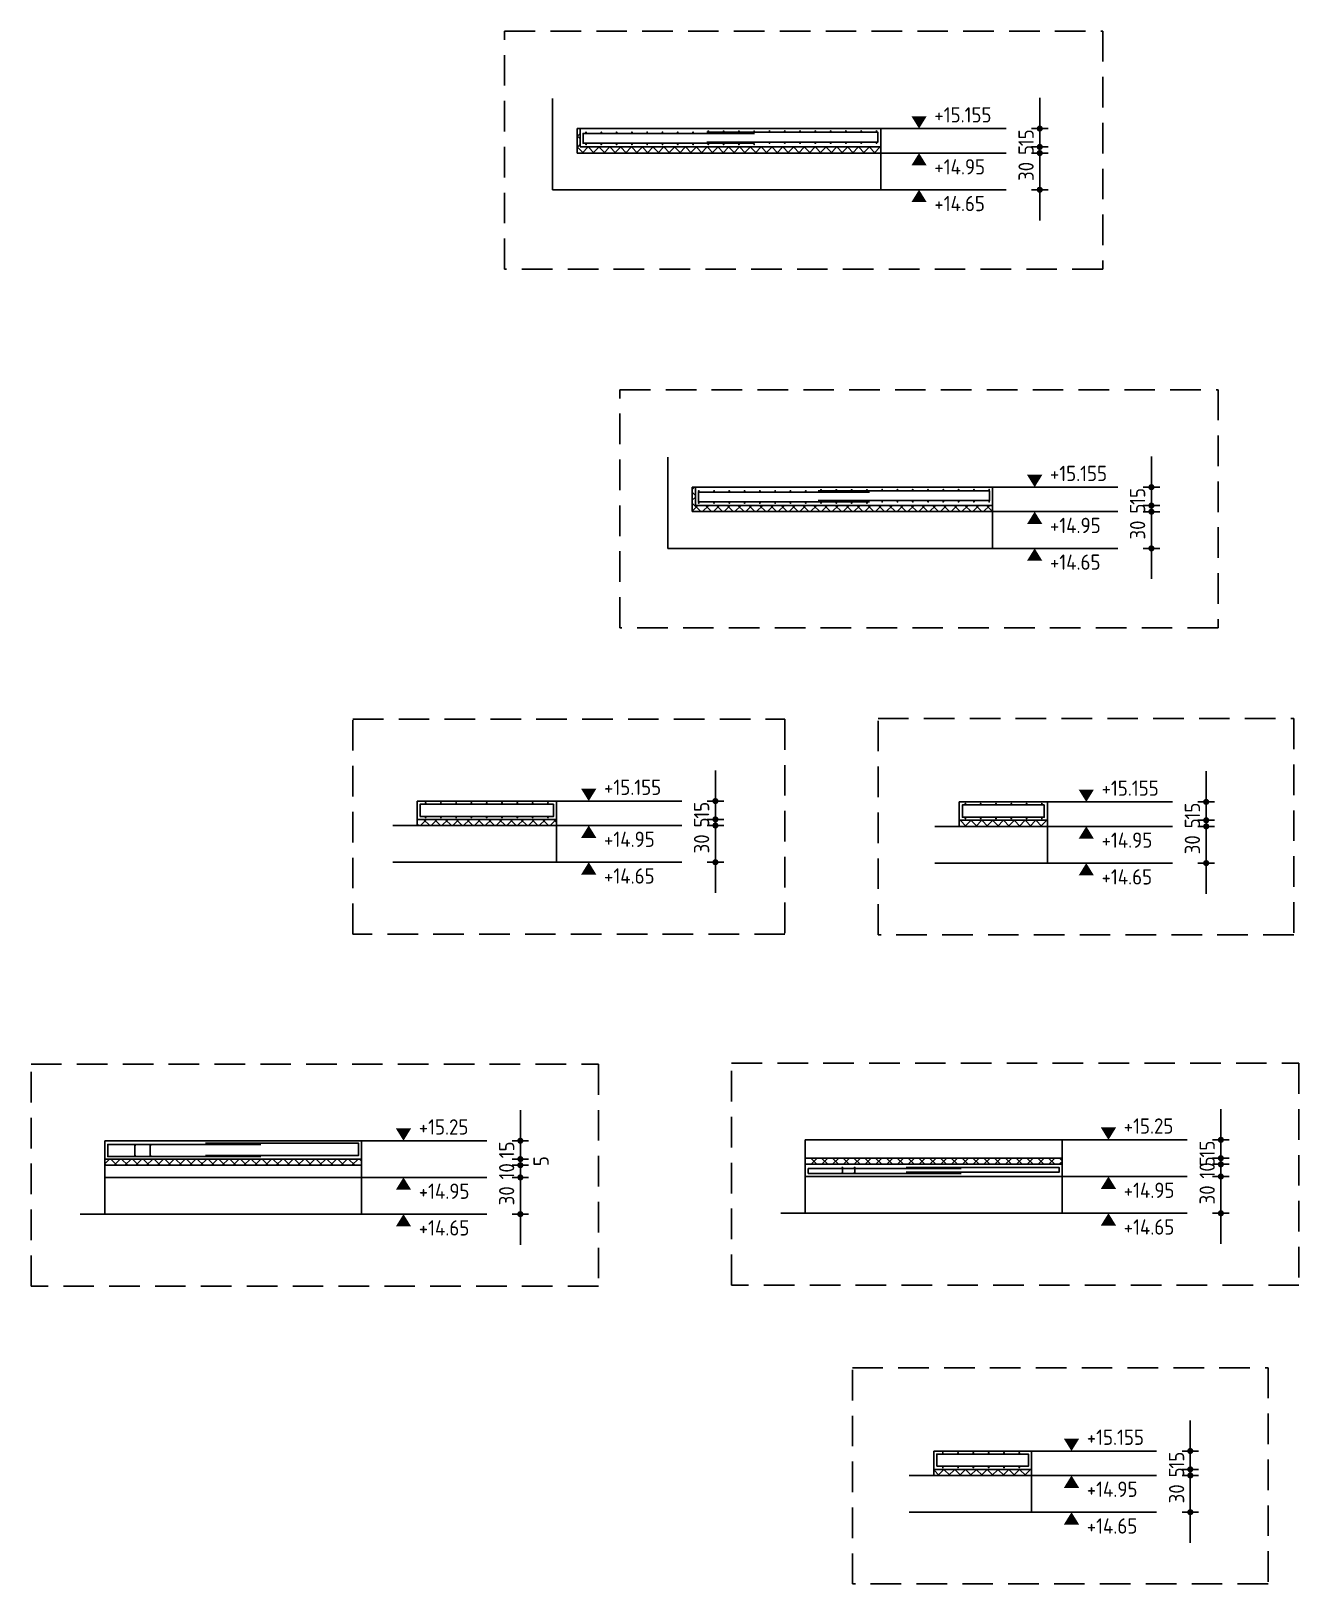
# Model space of a CAD drawing. Extents: x 22 to 185, y 12 to 71.
# Drawn here: x 152.42 to 162.79, y 11.98 to 24.67 of the extents above; entities that cross this region are included whole.
import ezdxf

# ---------------------------------------------------------------- set-up
doc = ezdxf.new("R2010")
doc.units = 0
doc.header["$LTSCALE"] = 0.5
doc.header["$MEASUREMENT"] = 0
doc.header["$PDSIZE"] = 0.15
doc.linetypes.add('AUSGEZOGEN', pattern=[1000.01, 1000, 0.01])
doc.linetypes.add('STRICHLINIE', pattern=[0.75, 0.5, -0.25])
doc.layers.get('Defpoints').update_dxf_attribs({"linetype": 'CONTINUOUS'})
for name, color, linetype in [('BETON', 7, 'CONTINUOUS'), ('DETAIL', 7, 'CONTINUOUS'), ('HILFE', 7, 'CONTINUOUS'), ('koten', 7, 'CONTINUOUS'), ('MASSE', 7, 'CONTINUOUS'), ('OBJEKT', 7, 'CONTINUOUS'), ('RND', 7, 'CONTINUOUS'), ('STAHL', 7, 'CONTINUOUS')]:
    doc.layers.add(name, color=color, linetype=linetype)
doc.styles.add('TXT', font='isocp.shx')
doc.dimstyles.new('DOT_I', dxfattribs={"dimscale": 0.5, "dimtxt": 0.25, "dimasz": 0.25, "dimexe": 0.1, "dimexo": 0.3, "dimgap": 0.1, "dimtad": 1, "dimdec": 3, "dimzin": 3, "dimtxsty": 'TXT', "dimblk": 'DOT', "dimblk1": 'DOT', "dimblk2": 'DOT', "dimsah": 1, "dimcen": 0.1, "dimse1": 1, "dimse2": 1, "dimazin": 0, "dimtfac": 1, "dimtdec": 4, "dimtix": 1, "dimtmove": 2, "dimatfit": 3, "dimldrblk": 'DOT', "dimfxl": 0, "dimtvp": 1, "dimtolj": 1, "dimtzin": 0, "dimarcsym": 0})

msp = doc.modelspace()

# ---------------------------------------------------------------- blocks, each defined once
blk = doc.blocks.new('okrd_o')
at = {"layer": 'koten', "color": 7, "linetype": 'Continuous'}
blk.add_solid([(-0.125, 0.202), (0.125, 0.202), (0, 0)], dxfattribs=at)
at = {"layer": 'koten', "style": 'TXT'}
blk.add_attdef('OKRD', (0.25, 0.1), '', height=0.25, dxfattribs=at)
blk = doc.blocks.new('okrd_u')
at = {"layer": 'koten', "color": 7, "linetype": 'Continuous'}
blk.add_solid([(-0.125, -0.202), (0.125, -0.202), (0, 0)], dxfattribs=at)
at = {"layer": 'koten', "style": 'TXT'}
blk.add_attdef('OKRD', (0.25, -0.35), '', height=0.25, dxfattribs=at)
blk = doc.blocks.new('DOT')
at = {"layer": 'MASSE', "color": 7, "linetype": 'Continuous'}
for p, q in [((0, 0), (-1, 0)), ((0, 0.54), (0, -0.54))]:
    blk.add_line(p, q, dxfattribs=at)
at = {"layer": 'MASSE', "color": 7, "linetype": 'Continuous', "const_width": 0.2}
blk.add_lwpolyline([(-0.1, 0, 1), (0.1, 0, 1)], format="xyb", close=True, dxfattribs=at)
blk = doc.blocks.new('*D318')
at = {"layer": 'Defpoints', "color": 0, "linetype": 'AUSGEZOGEN', "transparency": 16777216}
for p in [(160.67, 23.877), (160.67, 23.877), (160.67, 23.727)]:
    blk.add_point(p, dxfattribs=at)
at = {"layer": 'MASSE', "color": 0, "linetype": 'AUSGEZOGEN', "lineweight": -2, "transparency": 16777216}
for p, q in [((160.67, 24.002), (160.67, 24.127)), ((160.67, 23.727), (160.67, 23.877)), ((160.67, 23.602), (160.67, 23.477))]:
    blk.add_line(p, q, dxfattribs=at)
at = {"layer": 'MASSE', "color": 0, "linetype": 'AUSGEZOGEN', "lineweight": -2, "transparency": 16777216, "xscale": 0.125, "yscale": 0.125, "zscale": 0.125}
for p, rotation in [((160.67, 23.877), 270), ((160.67, 23.727), 90)]:
    blk.add_blockref('DOT', p, dxfattribs=dict(at, rotation=rotation))
at = {"layer": 'MASSE', "color": 0, "linetype": 'AUSGEZOGEN', "transparency": 16777216, "insert": (160.558, 23.802), "char_height": 0.125, "attachment_point": 5, "rotation": 90, "style": 'TXT'}
blk.add_mtext('\\A1;15', dxfattribs=at)
blk = doc.blocks.new('*D319')
at = {"layer": 'Defpoints', "color": 0, "linetype": 'AUSGEZOGEN', "transparency": 16777216}
for p in [(160.67, 23.727), (160.67, 23.677), (160.67, 23.677)]:
    blk.add_point(p, dxfattribs=at)
at = {"layer": 'MASSE', "color": 0, "linetype": 'AUSGEZOGEN', "lineweight": -2, "transparency": 16777216}
for p, q in [((160.67, 23.852), (160.67, 23.977)), ((160.67, 23.727), (160.67, 23.677)), ((160.67, 23.552), (160.67, 23.427))]:
    blk.add_line(p, q, dxfattribs=at)
at = {"layer": 'MASSE', "color": 0, "linetype": 'AUSGEZOGEN', "lineweight": -2, "transparency": 16777216, "xscale": 0.125, "yscale": 0.125, "zscale": 0.125}
for p, rotation in [((160.67, 23.727), 270), ((160.67, 23.677), 90)]:
    blk.add_blockref('DOT', p, dxfattribs=dict(at, rotation=rotation))
at = {"layer": 'MASSE', "color": 0, "linetype": 'AUSGEZOGEN', "transparency": 16777216, "insert": (160.558, 23.702), "char_height": 0.125, "attachment_point": 5, "rotation": 90, "style": 'TXT'}
blk.add_mtext('\\A1;5', dxfattribs=at)
blk = doc.blocks.new('*D320')
at = {"layer": 'Defpoints', "color": 0, "linetype": 'AUSGEZOGEN', "transparency": 16777216}
for p in [(160.67, 23.677), (160.67, 23.377), (160.67, 23.377)]:
    blk.add_point(p, dxfattribs=at)
at = {"layer": 'MASSE', "color": 0, "linetype": 'AUSGEZOGEN', "lineweight": -2, "transparency": 16777216}
for p, q in [((160.67, 23.802), (160.67, 23.927)), ((160.67, 23.677), (160.67, 23.377)), ((160.67, 23.252), (160.67, 23.127))]:
    blk.add_line(p, q, dxfattribs=at)
at = {"layer": 'MASSE', "color": 0, "linetype": 'AUSGEZOGEN', "lineweight": -2, "transparency": 16777216, "xscale": 0.125, "yscale": 0.125, "zscale": 0.125}
for p, rotation in [((160.67, 23.677), 270), ((160.67, 23.377), 90)]:
    blk.add_blockref('DOT', p, dxfattribs=dict(at, rotation=rotation))
at = {"layer": 'MASSE', "color": 0, "linetype": 'AUSGEZOGEN', "transparency": 16777216, "insert": (160.558, 23.527), "char_height": 0.125, "attachment_point": 5, "rotation": 90, "style": 'TXT'}
blk.add_mtext('\\A1;30', dxfattribs=at)
blk = doc.blocks.new('*D321')
at = {"layer": 'Defpoints', "color": 0, "linetype": 'AUSGEZOGEN', "transparency": 16777216}
for p in [(161.583, 20.946), (161.583, 20.946), (161.583, 20.796)]:
    blk.add_point(p, dxfattribs=at)
at = {"layer": 'MASSE', "color": 0, "linetype": 'AUSGEZOGEN', "lineweight": -2, "transparency": 16777216}
for p, q in [((161.583, 21.071), (161.583, 21.196)), ((161.583, 20.796), (161.583, 20.946)), ((161.583, 20.671), (161.583, 20.546))]:
    blk.add_line(p, q, dxfattribs=at)
at = {"layer": 'MASSE', "color": 0, "linetype": 'AUSGEZOGEN', "lineweight": -2, "transparency": 16777216, "xscale": 0.125, "yscale": 0.125, "zscale": 0.125}
for p, rotation in [((161.583, 20.946), 270), ((161.583, 20.796), 90)]:
    blk.add_blockref('DOT', p, dxfattribs=dict(at, rotation=rotation))
at = {"layer": 'MASSE', "color": 0, "linetype": 'AUSGEZOGEN', "transparency": 16777216, "insert": (161.47, 20.871), "char_height": 0.125, "attachment_point": 5, "rotation": 90, "style": 'TXT'}
blk.add_mtext('\\A1;15', dxfattribs=at)
blk = doc.blocks.new('*D322')
at = {"layer": 'Defpoints', "color": 0, "linetype": 'AUSGEZOGEN', "transparency": 16777216}
for p in [(161.583, 20.796), (161.583, 20.746), (161.583, 20.746)]:
    blk.add_point(p, dxfattribs=at)
at = {"layer": 'MASSE', "color": 0, "linetype": 'AUSGEZOGEN', "lineweight": -2, "transparency": 16777216}
for p, q in [((161.583, 20.921), (161.583, 21.046)), ((161.583, 20.796), (161.583, 20.746)), ((161.583, 20.621), (161.583, 20.496))]:
    blk.add_line(p, q, dxfattribs=at)
at = {"layer": 'MASSE', "color": 0, "linetype": 'AUSGEZOGEN', "lineweight": -2, "transparency": 16777216, "xscale": 0.125, "yscale": 0.125, "zscale": 0.125}
for p, rotation in [((161.583, 20.796), 270), ((161.583, 20.746), 90)]:
    blk.add_blockref('DOT', p, dxfattribs=dict(at, rotation=rotation))
at = {"layer": 'MASSE', "color": 0, "linetype": 'AUSGEZOGEN', "transparency": 16777216, "insert": (161.47, 20.771), "char_height": 0.125, "attachment_point": 5, "rotation": 90, "style": 'TXT'}
blk.add_mtext('\\A1;5', dxfattribs=at)
blk = doc.blocks.new('*D323')
at = {"layer": 'Defpoints', "color": 0, "linetype": 'AUSGEZOGEN', "transparency": 16777216}
for p in [(161.583, 20.746), (161.583, 20.446), (161.583, 20.446)]:
    blk.add_point(p, dxfattribs=at)
at = {"layer": 'MASSE', "color": 0, "linetype": 'AUSGEZOGEN', "lineweight": -2, "transparency": 16777216}
for p, q in [((161.583, 20.871), (161.583, 20.996)), ((161.583, 20.746), (161.583, 20.446)), ((161.583, 20.321), (161.583, 20.196))]:
    blk.add_line(p, q, dxfattribs=at)
at = {"layer": 'MASSE', "color": 0, "linetype": 'AUSGEZOGEN', "lineweight": -2, "transparency": 16777216, "xscale": 0.125, "yscale": 0.125, "zscale": 0.125}
for p, rotation in [((161.583, 20.746), 270), ((161.583, 20.446), 90)]:
    blk.add_blockref('DOT', p, dxfattribs=dict(at, rotation=rotation))
at = {"layer": 'MASSE', "color": 0, "linetype": 'AUSGEZOGEN', "transparency": 16777216, "insert": (161.47, 20.596), "char_height": 0.125, "attachment_point": 5, "rotation": 90, "style": 'TXT'}
blk.add_mtext('\\A1;30', dxfattribs=at)
blk = doc.blocks.new('*D324')
at = {"layer": 'Defpoints', "color": 0, "linetype": 'AUSGEZOGEN', "transparency": 16777216}
for p in [(162.031, 18.374), (162.031, 18.374), (162.031, 18.224)]:
    blk.add_point(p, dxfattribs=at)
at = {"layer": 'MASSE', "color": 0, "linetype": 'AUSGEZOGEN', "lineweight": -2, "transparency": 16777216}
for p, q in [((162.031, 18.499), (162.031, 18.624)), ((162.031, 18.224), (162.031, 18.374)), ((162.031, 18.099), (162.031, 17.974))]:
    blk.add_line(p, q, dxfattribs=at)
at = {"layer": 'MASSE', "color": 0, "linetype": 'AUSGEZOGEN', "lineweight": -2, "transparency": 16777216, "xscale": 0.125, "yscale": 0.125, "zscale": 0.125}
for p, rotation in [((162.031, 18.374), 270), ((162.031, 18.224), 90)]:
    blk.add_blockref('DOT', p, dxfattribs=dict(at, rotation=rotation))
at = {"layer": 'MASSE', "color": 0, "linetype": 'AUSGEZOGEN', "transparency": 16777216, "insert": (161.918, 18.299), "char_height": 0.125, "attachment_point": 5, "rotation": 90, "style": 'TXT'}
blk.add_mtext('\\A1;15', dxfattribs=at)
blk = doc.blocks.new('*D325')
at = {"layer": 'Defpoints', "color": 0, "linetype": 'AUSGEZOGEN', "transparency": 16777216}
for p in [(162.031, 18.224), (162.031, 18.174), (162.031, 18.174)]:
    blk.add_point(p, dxfattribs=at)
at = {"layer": 'MASSE', "color": 0, "linetype": 'AUSGEZOGEN', "lineweight": -2, "transparency": 16777216}
for p, q in [((162.031, 18.349), (162.031, 18.474)), ((162.031, 18.224), (162.031, 18.174)), ((162.031, 18.049), (162.031, 17.924))]:
    blk.add_line(p, q, dxfattribs=at)
at = {"layer": 'MASSE', "color": 0, "linetype": 'AUSGEZOGEN', "lineweight": -2, "transparency": 16777216, "xscale": 0.125, "yscale": 0.125, "zscale": 0.125}
for p, rotation in [((162.031, 18.224), 270), ((162.031, 18.174), 90)]:
    blk.add_blockref('DOT', p, dxfattribs=dict(at, rotation=rotation))
at = {"layer": 'MASSE', "color": 0, "linetype": 'AUSGEZOGEN', "transparency": 16777216, "insert": (161.918, 18.199), "char_height": 0.125, "attachment_point": 5, "rotation": 90, "style": 'TXT'}
blk.add_mtext('\\A1;5', dxfattribs=at)
blk = doc.blocks.new('*D326')
at = {"layer": 'Defpoints', "color": 0, "linetype": 'AUSGEZOGEN', "transparency": 16777216}
for p in [(162.031, 18.174), (162.031, 17.874), (162.031, 17.874)]:
    blk.add_point(p, dxfattribs=at)
at = {"layer": 'MASSE', "color": 0, "linetype": 'AUSGEZOGEN', "lineweight": -2, "transparency": 16777216}
for p, q in [((162.031, 18.299), (162.031, 18.424)), ((162.031, 18.174), (162.031, 17.874)), ((162.031, 17.749), (162.031, 17.624))]:
    blk.add_line(p, q, dxfattribs=at)
at = {"layer": 'MASSE', "color": 0, "linetype": 'AUSGEZOGEN', "lineweight": -2, "transparency": 16777216, "xscale": 0.125, "yscale": 0.125, "zscale": 0.125}
for p, rotation in [((162.031, 18.174), 270), ((162.031, 17.874), 90)]:
    blk.add_blockref('DOT', p, dxfattribs=dict(at, rotation=rotation))
at = {"layer": 'MASSE', "color": 0, "linetype": 'AUSGEZOGEN', "transparency": 16777216, "insert": (161.918, 18.024), "char_height": 0.125, "attachment_point": 5, "rotation": 90, "style": 'TXT'}
blk.add_mtext('\\A1;30', dxfattribs=at)
blk = doc.blocks.new('*D327')
at = {"layer": 'Defpoints', "color": 0, "linetype": 'AUSGEZOGEN', "transparency": 16777216}
for p in [(158.018, 18.381), (158.018, 18.381), (158.018, 18.231)]:
    blk.add_point(p, dxfattribs=at)
at = {"layer": 'MASSE', "color": 0, "linetype": 'AUSGEZOGEN', "lineweight": -2, "transparency": 16777216}
for p, q in [((158.018, 18.506), (158.018, 18.631)), ((158.018, 18.231), (158.018, 18.381)), ((158.018, 18.106), (158.018, 17.981))]:
    blk.add_line(p, q, dxfattribs=at)
at = {"layer": 'MASSE', "color": 0, "linetype": 'AUSGEZOGEN', "lineweight": -2, "transparency": 16777216, "xscale": 0.125, "yscale": 0.125, "zscale": 0.125}
for p, rotation in [((158.018, 18.381), 270), ((158.018, 18.231), 90)]:
    blk.add_blockref('DOT', p, dxfattribs=dict(at, rotation=rotation))
at = {"layer": 'MASSE', "color": 0, "linetype": 'AUSGEZOGEN', "transparency": 16777216, "insert": (157.905, 18.306), "char_height": 0.125, "attachment_point": 5, "rotation": 90, "style": 'TXT'}
blk.add_mtext('\\A1;15', dxfattribs=at)
blk = doc.blocks.new('*D328')
at = {"layer": 'Defpoints', "color": 0, "linetype": 'AUSGEZOGEN', "transparency": 16777216}
for p in [(158.018, 18.231), (158.018, 18.181), (158.018, 18.181)]:
    blk.add_point(p, dxfattribs=at)
at = {"layer": 'MASSE', "color": 0, "linetype": 'AUSGEZOGEN', "lineweight": -2, "transparency": 16777216}
for p, q in [((158.018, 18.356), (158.018, 18.481)), ((158.018, 18.231), (158.018, 18.181)), ((158.018, 18.056), (158.018, 17.931))]:
    blk.add_line(p, q, dxfattribs=at)
at = {"layer": 'MASSE', "color": 0, "linetype": 'AUSGEZOGEN', "lineweight": -2, "transparency": 16777216, "xscale": 0.125, "yscale": 0.125, "zscale": 0.125}
for p, rotation in [((158.018, 18.231), 270), ((158.018, 18.181), 90)]:
    blk.add_blockref('DOT', p, dxfattribs=dict(at, rotation=rotation))
at = {"layer": 'MASSE', "color": 0, "linetype": 'AUSGEZOGEN', "transparency": 16777216, "insert": (157.905, 18.206), "char_height": 0.125, "attachment_point": 5, "rotation": 90, "style": 'TXT'}
blk.add_mtext('\\A1;5', dxfattribs=at)
blk = doc.blocks.new('*D329')
at = {"layer": 'Defpoints', "color": 0, "linetype": 'AUSGEZOGEN', "transparency": 16777216}
for p in [(158.018, 18.181), (158.018, 17.881), (158.018, 17.881)]:
    blk.add_point(p, dxfattribs=at)
at = {"layer": 'MASSE', "color": 0, "linetype": 'AUSGEZOGEN', "lineweight": -2, "transparency": 16777216}
for p, q in [((158.018, 18.306), (158.018, 18.431)), ((158.018, 18.181), (158.018, 17.881)), ((158.018, 17.756), (158.018, 17.631))]:
    blk.add_line(p, q, dxfattribs=at)
at = {"layer": 'MASSE', "color": 0, "linetype": 'AUSGEZOGEN', "lineweight": -2, "transparency": 16777216, "xscale": 0.125, "yscale": 0.125, "zscale": 0.125}
for p, rotation in [((158.018, 18.181), 270), ((158.018, 17.881), 90)]:
    blk.add_blockref('DOT', p, dxfattribs=dict(at, rotation=rotation))
at = {"layer": 'MASSE', "color": 0, "linetype": 'AUSGEZOGEN', "transparency": 16777216, "insert": (157.905, 18.031), "char_height": 0.125, "attachment_point": 5, "rotation": 90, "style": 'TXT'}
blk.add_mtext('\\A1;30', dxfattribs=at)
blk = doc.blocks.new('*D330')
at = {"layer": 'Defpoints', "color": 0, "linetype": 'AUSGEZOGEN', "transparency": 16777216}
for p in [(156.423, 15.605), (156.423, 15.605), (156.423, 15.455)]:
    blk.add_point(p, dxfattribs=at)
at = {"layer": 'MASSE', "color": 0, "linetype": 'AUSGEZOGEN', "lineweight": -2, "transparency": 16777216}
for p, q in [((156.423, 15.73), (156.423, 15.855)), ((156.423, 15.455), (156.423, 15.605)), ((156.423, 15.33), (156.423, 15.205))]:
    blk.add_line(p, q, dxfattribs=at)
at = {"layer": 'MASSE', "color": 0, "linetype": 'AUSGEZOGEN', "lineweight": -2, "transparency": 16777216, "xscale": 0.125, "yscale": 0.125, "zscale": 0.125}
for p, rotation in [((156.423, 15.605), 270), ((156.423, 15.455), 90)]:
    blk.add_blockref('DOT', p, dxfattribs=dict(at, rotation=rotation))
at = {"layer": 'MASSE', "color": 0, "linetype": 'AUSGEZOGEN', "transparency": 16777216, "insert": (156.311, 15.53), "char_height": 0.125, "attachment_point": 5, "rotation": 90, "style": 'TXT'}
blk.add_mtext('\\A1;15', dxfattribs=at)
blk = doc.blocks.new('*D331')
at = {"layer": 'Defpoints', "color": 0, "linetype": 'AUSGEZOGEN', "transparency": 16777216}
for p in [(156.423, 15.455), (156.423, 15.405), (156.423, 15.405)]:
    blk.add_point(p, dxfattribs=at)
at = {"layer": 'MASSE', "color": 0, "linetype": 'AUSGEZOGEN', "lineweight": -2, "transparency": 16777216}
for p, q in [((156.423, 15.58), (156.423, 15.705)), ((156.423, 15.455), (156.423, 15.405)), ((156.423, 15.28), (156.423, 15.155))]:
    blk.add_line(p, q, dxfattribs=at)
at = {"layer": 'MASSE', "color": 0, "linetype": 'AUSGEZOGEN', "lineweight": -2, "transparency": 16777216, "xscale": 0.125, "yscale": 0.125, "zscale": 0.125}
for p, rotation in [((156.423, 15.455), 270), ((156.423, 15.405), 90)]:
    blk.add_blockref('DOT', p, dxfattribs=dict(at, rotation=rotation))
at = {"layer": 'MASSE', "color": 0, "linetype": 'AUSGEZOGEN', "transparency": 16777216, "insert": (156.592, 15.438), "char_height": 0.125, "attachment_point": 5, "rotation": 90, "style": 'TXT'}
blk.add_mtext('\\A1;5', dxfattribs=at)
blk = doc.blocks.new('*D332')
at = {"layer": 'Defpoints', "color": 0, "linetype": 'AUSGEZOGEN', "transparency": 16777216}
for p in [(156.423, 15.405), (156.423, 15.405), (156.423, 15.305)]:
    blk.add_point(p, dxfattribs=at)
at = {"layer": 'MASSE', "color": 0, "linetype": 'AUSGEZOGEN', "lineweight": -2, "transparency": 16777216}
for p, q in [((156.423, 15.53), (156.423, 15.655)), ((156.423, 15.305), (156.423, 15.405)), ((156.423, 15.18), (156.423, 15.055))]:
    blk.add_line(p, q, dxfattribs=at)
at = {"layer": 'MASSE', "color": 0, "linetype": 'AUSGEZOGEN', "lineweight": -2, "transparency": 16777216, "xscale": 0.125, "yscale": 0.125, "zscale": 0.125}
for p, rotation in [((156.423, 15.405), 270), ((156.423, 15.305), 90)]:
    blk.add_blockref('DOT', p, dxfattribs=dict(at, rotation=rotation))
at = {"layer": 'MASSE', "color": 0, "linetype": 'AUSGEZOGEN', "transparency": 16777216, "insert": (156.311, 15.355), "char_height": 0.125, "attachment_point": 5, "rotation": 90, "style": 'TXT'}
blk.add_mtext('\\A1;10', dxfattribs=at)
blk = doc.blocks.new('*D333')
at = {"layer": 'Defpoints', "color": 0, "linetype": 'AUSGEZOGEN', "transparency": 16777216}
for p in [(156.423, 15.305), (156.423, 15.005), (156.423, 15.005)]:
    blk.add_point(p, dxfattribs=at)
at = {"layer": 'MASSE', "color": 0, "linetype": 'AUSGEZOGEN', "lineweight": -2, "transparency": 16777216}
for p, q in [((156.423, 15.43), (156.423, 15.555)), ((156.423, 15.305), (156.423, 15.005)), ((156.423, 14.88), (156.423, 14.755))]:
    blk.add_line(p, q, dxfattribs=at)
at = {"layer": 'MASSE', "color": 0, "linetype": 'AUSGEZOGEN', "lineweight": -2, "transparency": 16777216, "xscale": 0.125, "yscale": 0.125, "zscale": 0.125}
for p, rotation in [((156.423, 15.305), 270), ((156.423, 15.005), 90)]:
    blk.add_blockref('DOT', p, dxfattribs=dict(at, rotation=rotation))
at = {"layer": 'MASSE', "color": 0, "linetype": 'AUSGEZOGEN', "transparency": 16777216, "insert": (156.311, 15.155), "char_height": 0.125, "attachment_point": 5, "rotation": 90, "style": 'TXT'}
blk.add_mtext('\\A1;30', dxfattribs=at)
blk = doc.blocks.new('*D334')
at = {"layer": 'Defpoints', "color": 0, "linetype": 'AUSGEZOGEN', "transparency": 16777216}
for p in [(162.151, 15.612), (162.151, 15.612), (162.151, 15.462)]:
    blk.add_point(p, dxfattribs=at)
at = {"layer": 'MASSE', "color": 0, "linetype": 'AUSGEZOGEN', "lineweight": -2, "transparency": 16777216}
for p, q in [((162.151, 15.737), (162.151, 15.862)), ((162.151, 15.462), (162.151, 15.612)), ((162.151, 15.337), (162.151, 15.212))]:
    blk.add_line(p, q, dxfattribs=at)
at = {"layer": 'MASSE', "color": 0, "linetype": 'AUSGEZOGEN', "lineweight": -2, "transparency": 16777216, "xscale": 0.125, "yscale": 0.125, "zscale": 0.125}
for p, rotation in [((162.151, 15.612), 270), ((162.151, 15.462), 90)]:
    blk.add_blockref('DOT', p, dxfattribs=dict(at, rotation=rotation))
at = {"layer": 'MASSE', "color": 0, "linetype": 'AUSGEZOGEN', "transparency": 16777216, "insert": (162.039, 15.537), "char_height": 0.125, "attachment_point": 5, "rotation": 90, "style": 'TXT'}
blk.add_mtext('\\A1;15', dxfattribs=at)
blk = doc.blocks.new('*D335')
at = {"layer": 'Defpoints', "color": 0, "linetype": 'AUSGEZOGEN', "transparency": 16777216}
for p in [(162.151, 15.462), (162.151, 15.412), (162.151, 15.412)]:
    blk.add_point(p, dxfattribs=at)
at = {"layer": 'MASSE', "color": 0, "linetype": 'AUSGEZOGEN', "lineweight": -2, "transparency": 16777216}
for p, q in [((162.151, 15.587), (162.151, 15.712)), ((162.151, 15.462), (162.151, 15.412)), ((162.151, 15.287), (162.151, 15.162))]:
    blk.add_line(p, q, dxfattribs=at)
at = {"layer": 'MASSE', "color": 0, "linetype": 'AUSGEZOGEN', "lineweight": -2, "transparency": 16777216, "xscale": 0.125, "yscale": 0.125, "zscale": 0.125}
for p, rotation in [((162.151, 15.462), 270), ((162.151, 15.412), 90)]:
    blk.add_blockref('DOT', p, dxfattribs=dict(at, rotation=rotation))
at = {"layer": 'MASSE', "color": 0, "linetype": 'AUSGEZOGEN', "transparency": 16777216, "insert": (162.039, 15.437), "char_height": 0.125, "attachment_point": 5, "rotation": 90, "style": 'TXT'}
blk.add_mtext('\\A1;5', dxfattribs=at)
blk = doc.blocks.new('*D336')
at = {"layer": 'Defpoints', "color": 0, "linetype": 'AUSGEZOGEN', "transparency": 16777216}
for p in [(162.151, 15.412), (162.151, 15.412), (162.151, 15.312)]:
    blk.add_point(p, dxfattribs=at)
at = {"layer": 'MASSE', "color": 0, "linetype": 'AUSGEZOGEN', "lineweight": -2, "transparency": 16777216}
for p, q in [((162.151, 15.537), (162.151, 15.662)), ((162.151, 15.312), (162.151, 15.412)), ((162.151, 15.187), (162.151, 15.062))]:
    blk.add_line(p, q, dxfattribs=at)
at = {"layer": 'MASSE', "color": 0, "linetype": 'AUSGEZOGEN', "lineweight": -2, "transparency": 16777216, "xscale": 0.125, "yscale": 0.125, "zscale": 0.125}
for p, rotation in [((162.151, 15.412), 270), ((162.151, 15.312), 90)]:
    blk.add_blockref('DOT', p, dxfattribs=dict(at, rotation=rotation))
at = {"layer": 'MASSE', "color": 0, "linetype": 'AUSGEZOGEN', "transparency": 16777216, "insert": (162.039, 15.362), "char_height": 0.125, "attachment_point": 5, "rotation": 90, "style": 'TXT'}
blk.add_mtext('\\A1;10', dxfattribs=at)
blk = doc.blocks.new('*D337')
at = {"layer": 'Defpoints', "color": 0, "linetype": 'AUSGEZOGEN', "transparency": 16777216}
for p in [(162.151, 15.312), (162.151, 15.012), (162.151, 15.012)]:
    blk.add_point(p, dxfattribs=at)
at = {"layer": 'MASSE', "color": 0, "linetype": 'AUSGEZOGEN', "lineweight": -2, "transparency": 16777216}
for p, q in [((162.151, 15.437), (162.151, 15.562)), ((162.151, 15.312), (162.151, 15.012)), ((162.151, 14.887), (162.151, 14.762))]:
    blk.add_line(p, q, dxfattribs=at)
at = {"layer": 'MASSE', "color": 0, "linetype": 'AUSGEZOGEN', "lineweight": -2, "transparency": 16777216, "xscale": 0.125, "yscale": 0.125, "zscale": 0.125}
for p, rotation in [((162.151, 15.312), 270), ((162.151, 15.012), 90)]:
    blk.add_blockref('DOT', p, dxfattribs=dict(at, rotation=rotation))
at = {"layer": 'MASSE', "color": 0, "linetype": 'AUSGEZOGEN', "transparency": 16777216, "insert": (162.039, 15.162), "char_height": 0.125, "attachment_point": 5, "rotation": 90, "style": 'TXT'}
blk.add_mtext('\\A1;30', dxfattribs=at)
blk = doc.blocks.new('*D338')
at = {"layer": 'Defpoints', "color": 0, "linetype": 'AUSGEZOGEN', "transparency": 16777216}
for p in [(161.901, 13.069), (161.901, 13.069), (161.901, 12.919)]:
    blk.add_point(p, dxfattribs=at)
at = {"layer": 'MASSE', "color": 0, "linetype": 'AUSGEZOGEN', "lineweight": -2, "transparency": 16777216}
for p, q in [((161.901, 13.194), (161.901, 13.319)), ((161.901, 12.919), (161.901, 13.069)), ((161.901, 12.794), (161.901, 12.669))]:
    blk.add_line(p, q, dxfattribs=at)
at = {"layer": 'MASSE', "color": 0, "linetype": 'AUSGEZOGEN', "lineweight": -2, "transparency": 16777216, "xscale": 0.125, "yscale": 0.125, "zscale": 0.125}
for p, rotation in [((161.901, 13.069), 270), ((161.901, 12.919), 90)]:
    blk.add_blockref('DOT', p, dxfattribs=dict(at, rotation=rotation))
at = {"layer": 'MASSE', "color": 0, "linetype": 'AUSGEZOGEN', "transparency": 16777216, "insert": (161.789, 12.994), "char_height": 0.125, "attachment_point": 5, "rotation": 90, "style": 'TXT'}
blk.add_mtext('\\A1;15', dxfattribs=at)
blk = doc.blocks.new('*D339')
at = {"layer": 'Defpoints', "color": 0, "linetype": 'AUSGEZOGEN', "transparency": 16777216}
for p in [(161.901, 12.919), (161.901, 12.869), (161.901, 12.869)]:
    blk.add_point(p, dxfattribs=at)
at = {"layer": 'MASSE', "color": 0, "linetype": 'AUSGEZOGEN', "lineweight": -2, "transparency": 16777216}
for p, q in [((161.901, 13.044), (161.901, 13.169)), ((161.901, 12.919), (161.901, 12.869)), ((161.901, 12.744), (161.901, 12.619))]:
    blk.add_line(p, q, dxfattribs=at)
at = {"layer": 'MASSE', "color": 0, "linetype": 'AUSGEZOGEN', "lineweight": -2, "transparency": 16777216, "xscale": 0.125, "yscale": 0.125, "zscale": 0.125}
for p, rotation in [((161.901, 12.919), 270), ((161.901, 12.869), 90)]:
    blk.add_blockref('DOT', p, dxfattribs=dict(at, rotation=rotation))
at = {"layer": 'MASSE', "color": 0, "linetype": 'AUSGEZOGEN', "transparency": 16777216, "insert": (161.789, 12.894), "char_height": 0.125, "attachment_point": 5, "rotation": 90, "style": 'TXT'}
blk.add_mtext('\\A1;5', dxfattribs=at)
blk = doc.blocks.new('*D340')
at = {"layer": 'Defpoints', "color": 0, "linetype": 'AUSGEZOGEN', "transparency": 16777216}
for p in [(161.901, 12.869), (161.901, 12.569), (161.901, 12.569)]:
    blk.add_point(p, dxfattribs=at)
at = {"layer": 'MASSE', "color": 0, "linetype": 'AUSGEZOGEN', "lineweight": -2, "transparency": 16777216}
for p, q in [((161.901, 12.994), (161.901, 13.119)), ((161.901, 12.869), (161.901, 12.569)), ((161.901, 12.444), (161.901, 12.319))]:
    blk.add_line(p, q, dxfattribs=at)
at = {"layer": 'MASSE', "color": 0, "linetype": 'AUSGEZOGEN', "lineweight": -2, "transparency": 16777216, "xscale": 0.125, "yscale": 0.125, "zscale": 0.125}
for p, rotation in [((161.901, 12.869), 270), ((161.901, 12.569), 90)]:
    blk.add_blockref('DOT', p, dxfattribs=dict(at, rotation=rotation))
at = {"layer": 'MASSE', "color": 0, "linetype": 'AUSGEZOGEN', "transparency": 16777216, "insert": (161.789, 12.719), "char_height": 0.125, "attachment_point": 5, "rotation": 90, "style": 'TXT'}
blk.add_mtext('\\A1;30', dxfattribs=at)

# ---------------------------------------------------------------- dimensions: what is measured, and where the dimension line sits
at = {"layer": 'MASSE', "color": 7, "linetype": 'AUSGEZOGEN'}
for base, p1, p2, picture, middle in [((160.67, 23.877), (160.67, 23.727), (160.67, 23.877), '*D318', (160.5575, 23.802)), ((160.67, 23.677), (160.67, 23.727), (160.67, 23.677), '*D319', (160.5575, 23.702)), ((160.67, 23.377), (160.67, 23.677), (160.67, 23.377), '*D320', (160.5575, 23.527)), ((161.5827, 20.9462), (161.5827, 20.7962), (161.5827, 20.9462), '*D321', (161.4702, 20.8712)), ((161.5827, 20.7462), (161.5827, 20.7962), (161.5827, 20.7462), '*D322', (161.4702, 20.7712)), ((161.5827, 20.4462), (161.5827, 20.7462), (161.5827, 20.4462), '*D323', (161.4702, 20.5962)), ((158.0176, 18.381), (158.0176, 18.231), (158.0176, 18.381), '*D327', (157.9051, 18.306)), ((162.0308, 18.3739), (162.0308, 18.2239), (162.0308, 18.3739), '*D324', (161.9183, 18.2989)), ((158.0176, 18.181), (158.0176, 18.231), (158.0176, 18.181), '*D328', (157.9051, 18.206)), ((158.0176, 17.881), (158.0176, 18.181), (158.0176, 17.881), '*D329', (157.9051, 18.031)), ((162.0308, 18.1739), (162.0308, 18.2239), (162.0308, 18.1739), '*D325', (161.9183, 18.1989)), ((162.0308, 17.8739), (162.0308, 18.1739), (162.0308, 17.8739), '*D326', (161.9183, 18.0239)), ((156.4231, 15.6049), (156.4231, 15.4549), (156.4231, 15.6049), '*D330', (156.3106, 15.5299)), ((162.1512, 15.6123), (162.1512, 15.4623), (162.1512, 15.6123), '*D334', (162.0387, 15.5373)), ((156.4231, 15.4049), (156.4231, 15.3049), (156.4231, 15.4049), '*D332', (156.3106, 15.3549)), ((162.1512, 15.4123), (162.1512, 15.4623), (162.1512, 15.4123), '*D335', (162.0387, 15.4373)), ((162.1512, 15.4123), (162.1512, 15.3123), (162.1512, 15.4123), '*D336', (162.0387, 15.3623)), ((156.4231, 15.0049), (156.4231, 15.3049), (156.4231, 15.0049), '*D333', (156.3106, 15.1549)), ((162.1512, 15.0123), (162.1512, 15.3123), (162.1512, 15.0123), '*D337', (162.0387, 15.1623)), ((161.9011, 13.0687), (161.9011, 12.9187), (161.9011, 13.0687), '*D338', (161.7886, 12.9937)), ((161.9011, 12.8687), (161.9011, 12.9187), (161.9011, 12.8687), '*D339', (161.7886, 12.8937)), ((161.9011, 12.5687), (161.9011, 12.8687), (161.9011, 12.5687), '*D340', (161.7886, 12.7187))]:
    dim = msp.add_linear_dim(base=base, p1=p1, p2=p2, angle=90, dimstyle='DOT_I', override={"dimdec": 0, "dimlfac": 100}, dxfattribs=at)
    dim.commit()
    dim.dimension.update_dxf_attribs({"geometry": picture, "text_midpoint": middle})
dim = msp.add_linear_dim(base=(156.4231, 15.4049), p1=(156.4231, 15.4549), p2=(156.4231, 15.4049), angle=90, dimstyle='DOT_I', override={"dimdec": 0, "dimlfac": 100}, dxfattribs=at)
dim.commit()
dim.dimension.update_dxf_attribs({"geometry": '*D331', "text_midpoint": (156.592, 15.4381), "dimtype": 160})

# ---------------------------------------------------------------- hatches: boundary and pattern name
at = {"layer": 'HILFE', "linetype": 'AUSGEZOGEN', "transparency": 33554687}
h = msp.add_hatch(dxfattribs=at)
h.set_pattern_fill('ANSI37', color=21, scale=0.5, style=0, double=1)
h.set_pattern_definition([(45, (0, -31.25137), (-0.044194174, 0.044194174), []), (135, (0, -31.25137), (-0.044194174, -0.044194174), [])])
h.paths.add_polyline_path([(159.3715, 23.677), (159.3715, 23.727), (156.9115, 23.727), (156.9115, 23.877), (156.8865, 23.877), (156.8865, 23.677)])
h = msp.add_hatch(dxfattribs=at)
h.set_pattern_fill('ANSI37', color=21, scale=0.5, style=0, double=1)
h.set_pattern_definition([(45, (0, -28.2722), (-0.044194174, 0.044194174), []), (135, (0, -28.2722), (-0.044194174, -0.044194174), [])])
h.paths.add_polyline_path([(160.2842, 20.7462), (160.2842, 20.7962), (157.8542, 20.7962), (157.8542, 20.9462), (157.8292, 20.9462), (157.8292, 20.7462)])
h = msp.add_hatch(dxfattribs=at)
h.set_pattern_fill('ANSI37', color=21, scale=0.5, style=0, double=1)
h.set_pattern_definition([(45, (8.96331, -26.195814), (-0.044194174, 0.044194174), []), (135, (8.96331, -26.195814), (-0.044194174, -0.044194174), [])])
h.paths.add_polyline_path([(156.7191, 18.231), (155.5791, 18.231), (155.5791, 18.181), (156.7191, 18.181)])
h = msp.add_hatch(dxfattribs=at)
h.set_pattern_fill('ANSI37', color=21, scale=0.5, style=0, double=1)
h.set_pattern_definition([(45, (18.95179, -21.19793), (-0.044194174, 0.044194174), []), (135, (18.95179, -21.19793), (-0.044194174, -0.044194174), [])])
h.paths.add_polyline_path([(160.7323, 18.2239), (160.0123, 18.2239), (160.0123, 18.1739), (160.7323, 18.1739)])
h = msp.add_hatch(dxfattribs=at)
h.set_pattern_fill('ANSI37', color=21, scale=0.5, style=0, double=1)
h.set_pattern_definition([(45, (3.95744, -23.69589), (-0.044194174, 0.044194174), []), (135, (3.95744, -23.69589), (-0.044194174, -0.044194174), [])])
h.paths.add_polyline_path([(155.1246, 15.4549), (153.0246, 15.4549), (153.0246, 15.4049), (155.1246, 15.4049)])
h = msp.add_hatch(dxfattribs=at)
h.set_pattern_fill('ANSI37', color=21, scale=0.5, style=0, double=1)
h.set_pattern_definition([(45, (8.96331, -21.86248), (-0.044194174, 0.044194174), []), (135, (8.96331, -21.86248), (-0.044194174, -0.044194174), [])])
h.paths.add_polyline_path([(160.6026, 12.9187), (159.8026, 12.9187), (159.8026, 12.8687), (160.6026, 12.8687)])
at = {"layer": 'STAHL', "linetype": 'AUSGEZOGEN', "transparency": 33554687}
h = msp.add_hatch(dxfattribs=at)
h.set_pattern_fill('ANSI37', color=21, scale=0.5, style=0, double=1)
h.set_pattern_definition([(45, (28.49488, -24.029147), (-0.044194174, 0.044194174), []), (135, (28.49488, -24.029147), (-0.044194174, -0.044194174), [])])
h.paths.add_polyline_path([(160.8527, 15.4623), (158.7527, 15.4623), (158.7527, 15.4123), (160.8527, 15.4123)])

# ---------------------------------------------------------------- linework, layer by layer
at = {"layer": 'BETON', "color": 6, "linetype": 'AUSGEZOGEN'}
for p, q in [((156.9115, 23.877), (156.9115, 23.727)), ((156.9115, 23.877), (159.3715, 23.877)), ((159.3715, 23.877), (159.3715, 23.727)), ((156.9115, 23.727), (159.3715, 23.727)), ((157.8542, 20.9462), (157.8542, 20.7962)), ((157.8542, 20.9462), (160.2842, 20.9462)), ((160.2842, 20.9462), (160.2842, 20.7962)), ((157.8542, 20.7962), (160.2842, 20.7962)), ((155.5791, 18.381), (156.7191, 18.381)), ((155.5791, 18.231), (155.5791, 18.381)), ((156.7191, 18.381), (156.7191, 18.231)), ((160.0123, 18.2239), (160.0123, 18.3739)), ((160.0123, 18.3739), (160.7323, 18.3739)), ((160.7323, 18.3739), (160.7323, 18.2239)), ((155.5791, 18.231), (156.7191, 18.231)), ((160.0123, 18.2239), (160.7323, 18.2239)), ((158.7527, 15.4623), (158.7527, 15.6123)), ((158.7527, 15.6123), (160.8527, 15.6123)), ((160.8527, 15.4623), (160.8527, 15.6123)), ((153.0246, 15.4549), (153.0246, 15.6049)), ((153.0246, 15.6049), (155.1246, 15.6049)), ((155.1246, 15.4549), (155.1246, 15.6049)), ((153.0246, 15.4549), (155.1246, 15.4549)), ((153.0246, 15.4049), (155.1246, 15.4049)), ((153.0246, 15.4049), (153.0246, 15.3049)), ((155.1246, 15.4049), (155.1246, 15.3049)), ((158.7527, 15.4623), (160.8527, 15.4623)), ((158.7527, 15.4123), (160.8527, 15.4123)), ((158.7527, 15.4123), (158.7527, 15.3123)), ((160.8527, 15.4123), (160.8527, 15.3123)), ((153.0246, 15.3049), (155.1246, 15.3049)), ((158.7527, 15.3123), (160.8527, 15.3123)), ((159.8026, 12.9187), (159.8026, 13.0687)), ((159.8026, 13.0687), (160.6026, 13.0687)), ((160.6026, 13.0687), (160.6026, 12.9187)), ((159.8026, 12.9187), (160.6026, 12.9187))]:
    msp.add_line(p, q, dxfattribs=at)
at = {"layer": 'DETAIL', "color": 102, "linetype": 'STRICHLINIE'}
for points in [[(161.1857, 24.6741), (161.1857, 22.728), (156.2945, 22.728), (156.2945, 24.6741)], [(162.1284, 21.7432), (162.1284, 19.7972), (157.2371, 19.7972), (157.2371, 21.7432)], [(158.5864, 19.0506), (158.5864, 17.293), (155.0535, 17.293), (155.0535, 19.0506)], [(162.7469, 19.055), (162.7469, 17.2877), (159.3478, 17.2877), (159.3478, 19.055)], [(157.0613, 16.2304), (157.0613, 14.4174), (152.422, 14.4174), (152.422, 16.2304)], [(162.7894, 16.2378), (162.7894, 14.4248), (158.1501, 14.4248), (158.1501, 16.2378)], [(162.5372, 13.7498), (162.5372, 11.9825), (159.1381, 11.9825), (159.1381, 13.7498)]]:
    msp.add_lwpolyline(points, close=True, dxfattribs=at)
at = {"layer": 'HILFE', "color": 102, "linetype": 'AUSGEZOGEN'}
for p, q in [((156.6865, 23.377), (156.6865, 24.1223)), ((156.8865, 23.877), (156.8865, 23.677)), ((160.3946, 23.877), (159.3715, 23.877)), ((156.8865, 23.677), (159.3715, 23.677)), ((159.3715, 23.677), (159.3715, 23.377)), ((159.3715, 23.677), (160.3946, 23.677)), ((156.6865, 23.377), (159.3715, 23.377)), ((159.3715, 23.377), (160.3946, 23.377)), ((157.6292, 21.1915), (157.6292, 20.4462)), ((157.8292, 20.9462), (157.8292, 20.7462)), ((160.2842, 20.9462), (161.3073, 20.9462)), ((157.8292, 20.7462), (160.2842, 20.7462)), ((160.2842, 20.7462), (160.2842, 20.4462)), ((160.2842, 20.7462), (161.3073, 20.7462)), ((157.6292, 20.4462), (160.2842, 20.4462)), ((160.2842, 20.4462), (161.3073, 20.4462)), ((156.7191, 18.381), (157.7423, 18.381)), ((160.7323, 18.3739), (161.7554, 18.3739)), ((155.3791, 18.181), (156.7191, 18.181)), ((156.7191, 18.181), (156.7191, 17.881)), ((156.7191, 18.181), (157.7423, 18.181)), ((159.8123, 18.1739), (160.7323, 18.1739)), ((160.7323, 18.1739), (160.7323, 17.8739)), ((160.7323, 18.1739), (161.7554, 18.1739)), ((155.3791, 17.881), (156.7191, 17.881)), ((156.7191, 17.881), (157.7423, 17.881)), ((159.8123, 17.8739), (160.7323, 17.8739)), ((160.7323, 17.8739), (161.7554, 17.8739)), ((160.8527, 15.6123), (161.8758, 15.6123)), ((155.1246, 15.6049), (156.1477, 15.6049)), ((153.0246, 15.3049), (153.0246, 15.0049)), ((155.1246, 15.3049), (156.1477, 15.3049)), ((155.1246, 15.3049), (155.1246, 15.0049)), ((158.7527, 15.3123), (158.7527, 15.0123)), ((160.8527, 15.3123), (161.8758, 15.3123)), ((160.8527, 15.3123), (160.8527, 15.0123)), ((156.1488, 15.0049), (152.8246, 15.0049)), ((161.8743, 15.0123), (158.5527, 15.0123)), ((160.6026, 13.0687), (161.6257, 13.0687)), ((159.6026, 12.8687), (160.6026, 12.8687)), ((160.6026, 12.8687), (161.6257, 12.8687)), ((160.6026, 12.8687), (160.6026, 12.5687)), ((159.6026, 12.5687), (160.6026, 12.5687)), ((160.6026, 12.5687), (161.6257, 12.5687))]:
    msp.add_line(p, q, dxfattribs=at)
at = {"layer": 'OBJEKT', "color": 7, "linetype": 'AUSGEZOGEN'}
for p, q in [((156.9115, 23.877), (156.8865, 23.877)), ((159.3715, 23.727), (159.3715, 23.677)), ((157.8542, 20.9462), (157.8292, 20.9462)), ((160.2842, 20.7962), (160.2842, 20.7462)), ((155.5791, 18.231), (155.5791, 18.181)), ((156.7191, 18.231), (156.7191, 18.181)), ((160.0123, 18.2239), (160.0123, 18.1739)), ((160.7323, 18.2239), (160.7323, 18.1739)), ((153.0246, 15.4549), (153.0246, 15.4049)), ((155.1246, 15.4549), (155.1246, 15.4049)), ((158.7527, 15.4623), (158.7527, 15.4123)), ((160.8527, 15.4623), (160.8527, 15.4123)), ((159.8026, 12.9187), (159.8026, 12.8687)), ((160.6026, 12.9187), (160.6026, 12.8687))]:
    msp.add_line(p, q, dxfattribs=at)
at = {"layer": 'RND', "color": 7, "linetype": 'AUSGEZOGEN', "const_width": 0.008}
for points in [[(157.956, 23.8551, 1), (157.964, 23.8551, 1)], [(158.081, 23.8551, 1), (158.089, 23.8551, 1)], [(158.206, 23.8551, 1), (158.214, 23.8551, 1)], [(158.331, 23.8551, 1), (158.339, 23.8551, 1)], [(158.456, 23.8562, 1), (158.464, 23.8562, 1)], [(158.581, 23.8562, 1), (158.589, 23.8562, 1)], [(158.706, 23.8562, 1), (158.714, 23.8562, 1)], [(158.831, 23.8562, 1), (158.839, 23.8562, 1)], [(158.956, 23.8562, 1), (158.964, 23.8562, 1)], [(159.081, 23.8562, 1), (159.089, 23.8562, 1)], [(159.206, 23.8562, 1), (159.214, 23.8562, 1)], [(159.331, 23.8562, 1), (159.339, 23.8562, 1)], [(156.956, 23.8458, 1), (156.964, 23.8458, 1)], [(156.956, 23.7484, 1), (156.964, 23.7484, 1)], [(157.081, 23.8458, 1), (157.089, 23.8458, 1)], [(157.081, 23.7484, 1), (157.089, 23.7484, 1)], [(157.206, 23.8458, 1), (157.214, 23.8458, 1)], [(157.206, 23.7484, 1), (157.214, 23.7484, 1)], [(157.331, 23.8458, 1), (157.339, 23.8458, 1)], [(157.331, 23.7484, 1), (157.339, 23.7484, 1)], [(157.456, 23.8458, 1), (157.464, 23.8458, 1)], [(157.456, 23.7484, 1), (157.464, 23.7484, 1)], [(157.581, 23.8458, 1), (157.589, 23.8458, 1)], [(157.581, 23.7484, 1), (157.589, 23.7484, 1)], [(157.706, 23.8458, 1), (157.714, 23.8458, 1)], [(157.706, 23.7484, 1), (157.714, 23.7484, 1)], [(157.831, 23.8458, 1), (157.839, 23.8458, 1)], [(157.831, 23.7484, 1), (157.839, 23.7484, 1)], [(157.956, 23.7484, 1), (157.964, 23.7484, 1)], [(158.081, 23.7484, 1), (158.089, 23.7484, 1)], [(158.206, 23.7484, 1), (158.214, 23.7484, 1)], [(158.331, 23.7484, 1), (158.339, 23.7484, 1)], [(158.456, 23.7587, 1), (158.464, 23.7587, 1)], [(158.581, 23.7587, 1), (158.589, 23.7587, 1)], [(158.706, 23.7587, 1), (158.714, 23.7587, 1)], [(158.831, 23.7587, 1), (158.839, 23.7587, 1)], [(158.956, 23.7587, 1), (158.964, 23.7587, 1)], [(159.081, 23.7587, 1), (159.089, 23.7587, 1)], [(159.206, 23.7587, 1), (159.214, 23.7587, 1)], [(159.331, 23.7587, 1), (159.339, 23.7587, 1)], [(157.8775, 20.915, 1), (157.8855, 20.915, 1)], [(157.8775, 20.8175, 1), (157.8855, 20.8175, 1)], [(158.0025, 20.915, 1), (158.0105, 20.915, 1)], [(158.0025, 20.8175, 1), (158.0105, 20.8175, 1)], [(158.1275, 20.915, 1), (158.1355, 20.915, 1)], [(158.1275, 20.8175, 1), (158.1355, 20.8175, 1)], [(158.2525, 20.915, 1), (158.2605, 20.915, 1)], [(158.2525, 20.8175, 1), (158.2605, 20.8175, 1)], [(158.3775, 20.915, 1), (158.3855, 20.915, 1)], [(158.3775, 20.8175, 1), (158.3855, 20.8175, 1)], [(158.5025, 20.915, 1), (158.5105, 20.915, 1)], [(158.5025, 20.8175, 1), (158.5105, 20.8175, 1)], [(158.6275, 20.915, 1), (158.6355, 20.915, 1)], [(158.6275, 20.8175, 1), (158.6355, 20.8175, 1)], [(158.7525, 20.915, 1), (158.7605, 20.915, 1)], [(158.7525, 20.8175, 1), (158.7605, 20.8175, 1)], [(158.8775, 20.9242, 1), (158.8855, 20.9242, 1)], [(158.8775, 20.8175, 1), (158.8855, 20.8175, 1)], [(159.0025, 20.9242, 1), (159.0105, 20.9242, 1)], [(159.0025, 20.8175, 1), (159.0105, 20.8175, 1)], [(159.1275, 20.9242, 1), (159.1355, 20.9242, 1)], [(159.1275, 20.8175, 1), (159.1355, 20.8175, 1)], [(159.2525, 20.9242, 1), (159.2605, 20.9242, 1)], [(159.2525, 20.8175, 1), (159.2605, 20.8175, 1)], [(159.3775, 20.9253, 1), (159.3855, 20.9253, 1)], [(159.3775, 20.8279, 1), (159.3855, 20.8279, 1)], [(159.5025, 20.9253, 1), (159.5105, 20.9253, 1)], [(159.5025, 20.8279, 1), (159.5105, 20.8279, 1)], [(159.6275, 20.9253, 1), (159.6355, 20.9253, 1)], [(159.6275, 20.8279, 1), (159.6355, 20.8279, 1)], [(159.7525, 20.9253, 1), (159.7605, 20.9253, 1)], [(159.7525, 20.8279, 1), (159.7605, 20.8279, 1)], [(159.8775, 20.9253, 1), (159.8855, 20.9253, 1)], [(159.8775, 20.8279, 1), (159.8855, 20.8279, 1)], [(160.0025, 20.9253, 1), (160.0105, 20.9253, 1)], [(160.0025, 20.8279, 1), (160.0105, 20.8279, 1)], [(160.1275, 20.9253, 1), (160.1355, 20.9253, 1)], [(160.1275, 20.8279, 1), (160.1355, 20.8279, 1)], [(160.2525, 20.9253, 1), (160.2605, 20.9253, 1)], [(160.2525, 20.8279, 1), (160.2605, 20.8279, 1)], [(155.644, 18.3658, 1), (155.652, 18.3658, 1)], [(155.769, 18.3658, 1), (155.777, 18.3658, 1)], [(155.894, 18.3658, 1), (155.902, 18.3658, 1)], [(156.019, 18.3658, 1), (156.027, 18.3658, 1)], [(156.144, 18.3658, 1), (156.152, 18.3658, 1)], [(156.269, 18.3658, 1), (156.277, 18.3658, 1)], [(156.394, 18.3658, 1), (156.402, 18.3658, 1)], [(156.519, 18.3658, 1), (156.527, 18.3658, 1)], [(156.644, 18.3658, 1), (156.652, 18.3658, 1)], [(160.0582, 18.3588, 1), (160.0662, 18.3588, 1)], [(160.1832, 18.3588, 1), (160.1912, 18.3588, 1)], [(160.3082, 18.3588, 1), (160.3162, 18.3588, 1)], [(160.4332, 18.3588, 1), (160.4412, 18.3588, 1)], [(160.5582, 18.3588, 1), (160.5662, 18.3588, 1)], [(160.6832, 18.3588, 1), (160.6912, 18.3588, 1)], [(155.644, 18.2467, 1), (155.652, 18.2467, 1)], [(155.769, 18.2467, 1), (155.777, 18.2467, 1)], [(155.894, 18.2467, 1), (155.902, 18.2467, 1)], [(156.019, 18.2467, 1), (156.027, 18.2467, 1)], [(156.144, 18.2467, 1), (156.152, 18.2467, 1)], [(156.269, 18.2467, 1), (156.277, 18.2467, 1)], [(156.394, 18.2467, 1), (156.402, 18.2467, 1)], [(156.519, 18.2467, 1), (156.527, 18.2467, 1)], [(156.644, 18.2467, 1), (156.652, 18.2467, 1)], [(160.0582, 18.2397, 1), (160.0662, 18.2397, 1)], [(160.1832, 18.2397, 1), (160.1912, 18.2397, 1)], [(160.3082, 18.2397, 1), (160.3162, 18.2397, 1)], [(160.4332, 18.2397, 1), (160.4412, 18.2397, 1)], [(160.5582, 18.2397, 1), (160.5662, 18.2397, 1)], [(160.6832, 18.2397, 1), (160.6912, 18.2397, 1)], [(153.2677, 15.565, 1), (153.2757, 15.565, 1)], [(153.2677, 15.485, 1), (153.2757, 15.485, 1)], [(153.3927, 15.565, 1), (153.4007, 15.565, 1)], [(153.3927, 15.485, 1), (153.4007, 15.485, 1)], [(159.0526, 15.3856, 1), (159.0606, 15.3856, 1)], [(159.1526, 15.3856, 1), (159.1606, 15.3856, 1)], [(159.0526, 15.3456, 1), (159.0606, 15.3456, 1)], [(159.1526, 15.3456, 1), (159.1606, 15.3456, 1)], [(159.8733, 13.0535, 1), (159.8813, 13.0535, 1)], [(159.9983, 13.0535, 1), (160.0063, 13.0535, 1)], [(160.1233, 13.0535, 1), (160.1313, 13.0535, 1)], [(160.2483, 13.0535, 1), (160.2563, 13.0535, 1)], [(160.3733, 13.0535, 1), (160.3813, 13.0535, 1)], [(160.4983, 13.0535, 1), (160.5063, 13.0535, 1)], [(159.8733, 12.9344, 1), (159.8813, 12.9344, 1)], [(159.9983, 12.9344, 1), (160.0063, 12.9344, 1)], [(160.1233, 12.9344, 1), (160.1313, 12.9344, 1)], [(160.2483, 12.9344, 1), (160.2563, 12.9344, 1)], [(160.3733, 12.9344, 1), (160.3813, 12.9344, 1)], [(160.4983, 12.9344, 1), (160.5063, 12.9344, 1)]]:
    msp.add_lwpolyline(points, format="xyb", close=True, dxfattribs=at)
at = {"layer": 'RND', "color": 1, "linetype": 'AUSGEZOGEN'}
for points in [[(158.3365, 23.757), (156.9365, 23.757), (156.9365, 23.837), (158.3365, 23.837)], [(157.9465, 23.767), (159.3465, 23.767), (159.3465, 23.847), (157.9465, 23.847)], [(159.2792, 20.8262), (157.8792, 20.8262), (157.8792, 20.9062), (159.2792, 20.9062)], [(158.8592, 20.8362), (160.2592, 20.8362), (160.2592, 20.9162), (158.8592, 20.9162)], [(156.6941, 18.356), (155.6041, 18.356), (155.6041, 18.256), (156.6941, 18.256), (156.6941, 18.356)], [(160.7073, 18.3489), (160.0373, 18.3489), (160.0373, 18.2489), (160.7073, 18.2489), (160.7073, 18.3489)], [(154.2996, 15.4749), (153.0496, 15.4749), (153.0496, 15.5749), (154.2996, 15.5749)], [(153.2717, 15.485), (153.2717, 15.565)], [(153.3967, 15.485), (153.3967, 15.565)], [(153.8496, 15.4849), (155.0996, 15.4849), (155.0996, 15.5849), (153.8496, 15.5849)], [(160.0277, 15.3373), (158.7777, 15.3373), (158.7777, 15.3773), (160.0277, 15.3773)], [(159.0566, 15.3456), (159.0566, 15.3856)], [(159.1566, 15.3456), (159.1566, 15.3856)], [(159.5777, 15.3473), (160.8277, 15.3473), (160.8277, 15.3873), (159.5777, 15.3873)], [(159.8276, 12.9437), (159.8276, 13.0437), (160.5776, 13.0437), (160.5776, 12.9437), (159.8276, 12.9437)]]:
    msp.add_lwpolyline(points, dxfattribs=at)

# ---------------------------------------------------------------- block references
at = {"layer": 'koten', "color": 7, "linetype": 'AUSGEZOGEN', "xscale": 0.5, "yscale": 0.5, "zscale": 0.5}
for name, p, values in [('okrd_o', (159.6831, 23.877), {'OKRD': '+15.155'}), ('okrd_u', (159.6831, 23.677), {'OKRD': '+14.95'}), ('okrd_o', (160.6284, 20.9462), {'OKRD': '+15.155'}), ('okrd_u', (160.6284, 20.7462), {'OKRD': '+14.95'}), ('okrd_o', (156.9821, 18.381), {'OKRD': '+15.155'}), ('okrd_o', (161.0505, 18.3739), {'OKRD': '+15.155'}), ('okrd_u', (156.9821, 18.181), {'OKRD': '+14.95'}), ('okrd_u', (161.0505, 18.1739), {'OKRD': '+14.95'}), ('okrd_o', (155.4674, 15.6049), {'OKRD': '+15.25'}), ('okrd_o', (161.2317, 15.6123), {'OKRD': '+15.25'}), ('okrd_u', (155.4674, 15.3049), {'OKRD': '+14.95'}), ('okrd_u', (161.2317, 15.3123), {'OKRD': '+14.95'}), ('okrd_o', (160.9296, 13.0687), {'OKRD': '+15.155'}), ('okrd_u', (160.9296, 12.8687), {'OKRD': '+14.95'})]:
    msp.add_blockref(name, p, dxfattribs=at).add_auto_attribs(values)
at = {"layer": 'koten', "color": 102, "linetype": 'AUSGEZOGEN', "xscale": 0.5, "yscale": 0.5, "zscale": 0.5}
for p in [(159.6831, 23.377), (160.6284, 20.4462), (156.9821, 17.881), (161.0505, 17.8739), (155.4674, 15.0049), (161.2317, 15.0123), (160.9296, 12.5687)]:
    msp.add_blockref('okrd_u', p, dxfattribs=at).add_auto_attribs({'OKRD': '+14.65'})

msp.set_redraw_order([(e.dxf.handle, doc.entitydb.next_handle()) for e in msp.query("TEXT MTEXT ATTDEF DIMENSION ARC_DIMENSION")])  # texts and dimensions are drawn at this point

doc.saveas('drawing.dxf')
